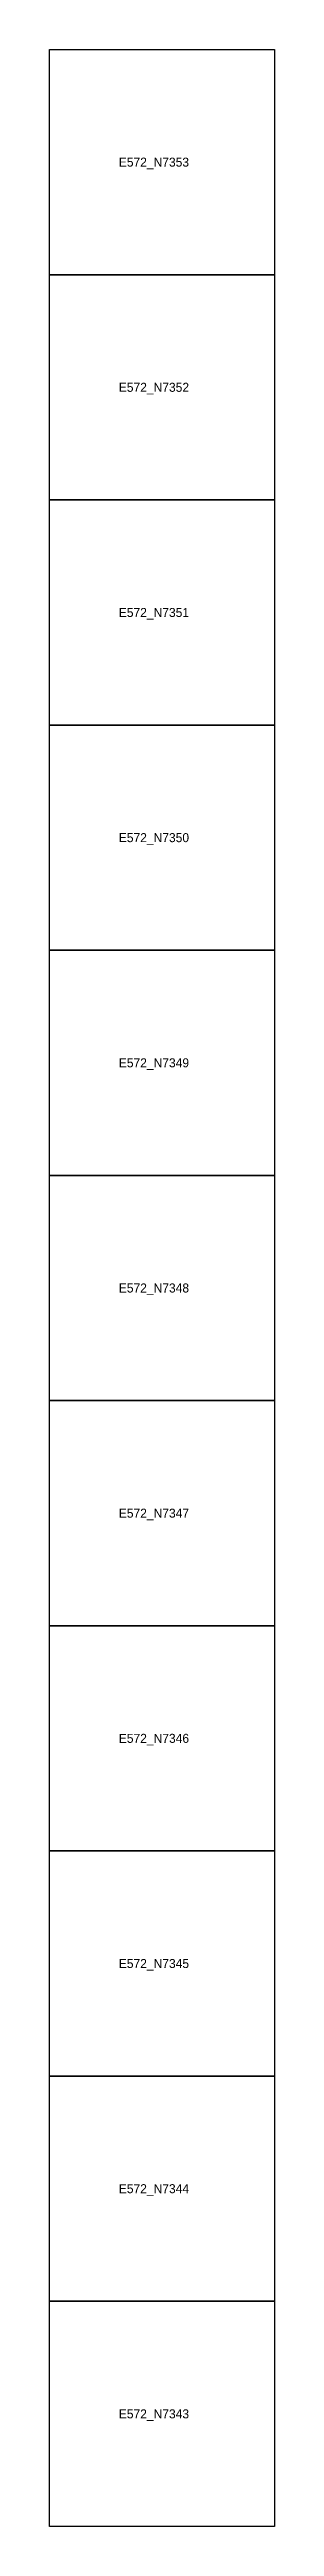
# Model space of a CAD drawing. Extents: x 546000 to 599000, y 7210000 to 7363000.
# Drawn here: x 572000 to 573000, y 7343000 to 7354000 of the extents above; entities that cross this region are included whole.
import ezdxf

# ---------------------------------------------------------------- set-up
doc = ezdxf.new("R2010")
doc.units = 0
doc.layers.add('FEATUREATTRIBS', color=7, linetype='Continuous')

msp = doc.modelspace()

# ---------------------------------------------------------------- texts
at = {"layer": 'FEATUREATTRIBS'}
for s, p in [('E572_N7353', (572308, 7353480)), ('E572_N7352', (572308, 7352480)), ('E572_N7351', (572308, 7351480)), ('E572_N7350', (572308, 7350480)), ('E572_N7349', (572308, 7349480)), ('E572_N7348', (572308, 7348480)), ('E572_N7347', (572308, 7347480)), ('E572_N7346', (572308, 7346480)), ('E572_N7345', (572308, 7345480)), ('E572_N7344', (572308, 7344480)), ('E572_N7343', (572308, 7343480))]:
    msp.add_text(s, height=40, dxfattribs=at).set_placement(p)

# ---------------------------------------------------------------- linework, layer by layer
at = {"layer": 'FEATUREATTRIBS'}
for points in [[(572000, 7353000), (572000, 7354000), (573000, 7354000), (573000, 7353000)], [(572000, 7352000), (572000, 7353000), (573000, 7353000), (573000, 7352000)], [(572000, 7351000), (572000, 7352000), (573000, 7352000), (573000, 7351000)], [(572000, 7350000), (572000, 7351000), (573000, 7351000), (573000, 7350000)], [(572000, 7349000), (572000, 7350000), (573000, 7350000), (573000, 7349000)], [(572000, 7348000), (572000, 7349000), (573000, 7349000), (573000, 7348000)], [(572000, 7347000), (572000, 7348000), (573000, 7348000), (573000, 7347000)], [(572000, 7346000), (572000, 7347000), (573000, 7347000), (573000, 7346000)], [(572000, 7345000), (572000, 7346000), (573000, 7346000), (573000, 7345000)], [(572000, 7344000), (572000, 7345000), (573000, 7345000), (573000, 7344000)], [(572000, 7343000), (572000, 7344000), (573000, 7344000), (573000, 7343000)]]:
    msp.add_lwpolyline(points, close=True, dxfattribs=at)

msp.set_redraw_order([(e.dxf.handle, doc.entitydb.next_handle()) for e in msp.query("TEXT MTEXT ATTDEF DIMENSION ARC_DIMENSION")])  # texts and dimensions are drawn at this point

doc.saveas('drawing.dxf')
